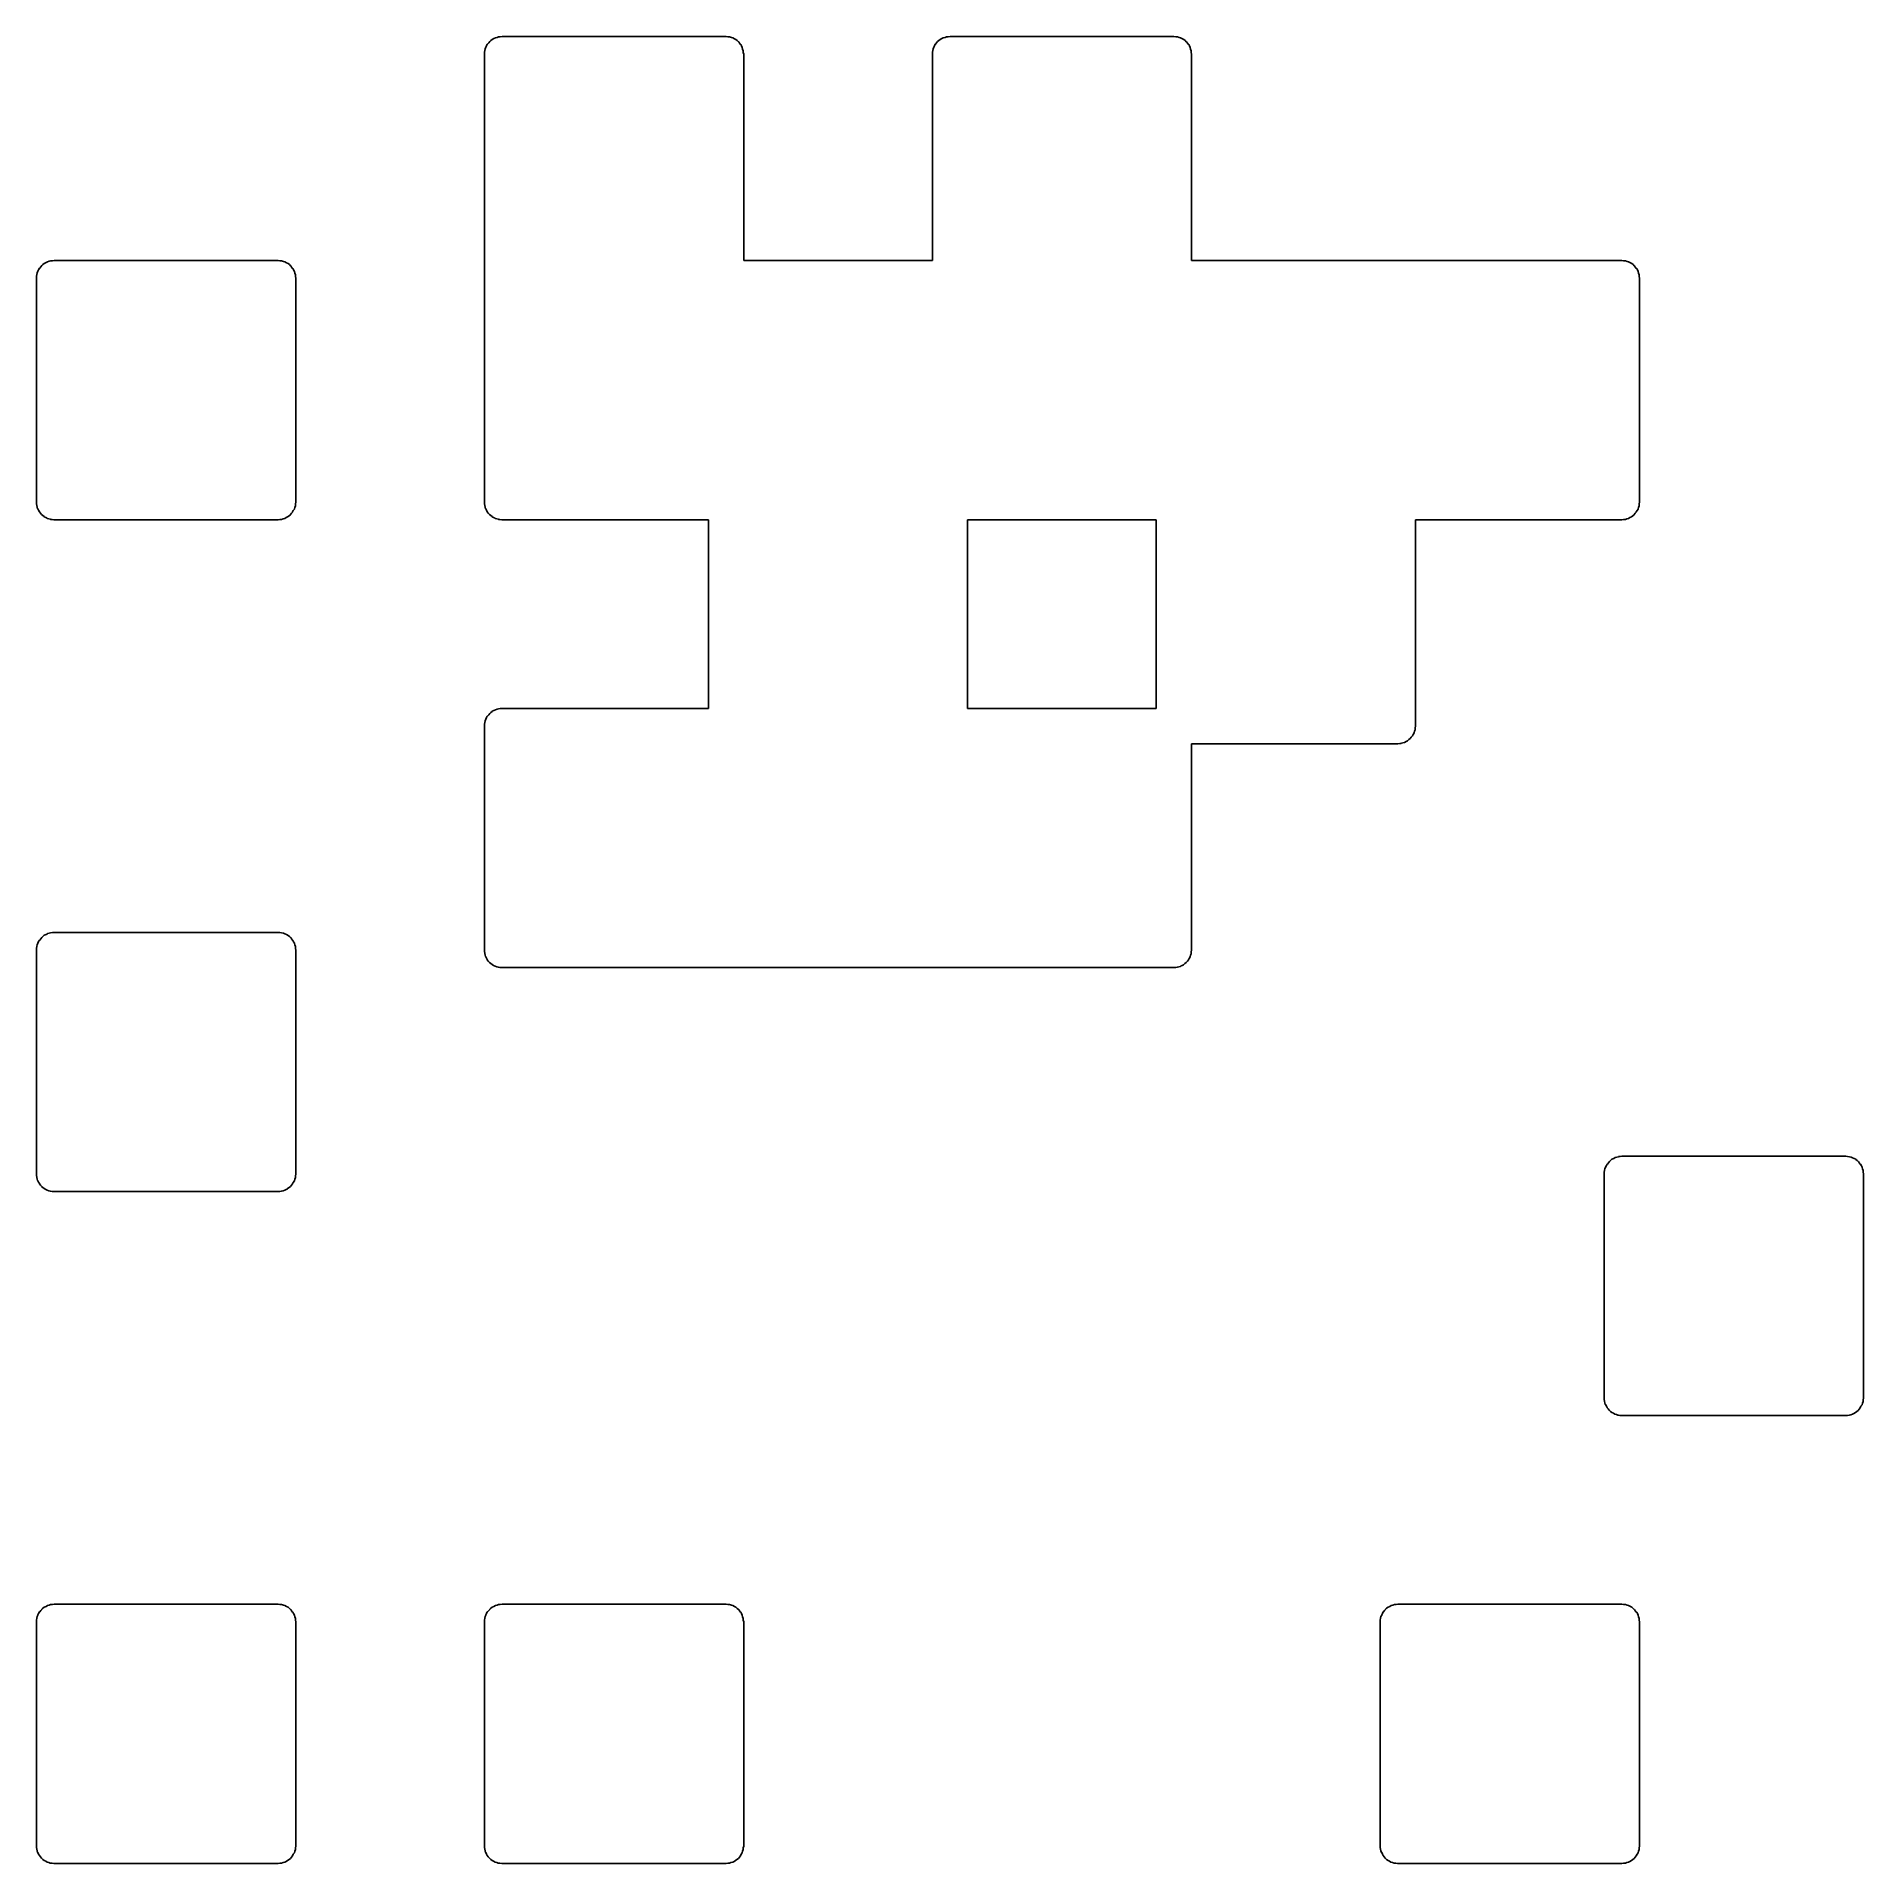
# Model space of a CAD drawing. Extents: x 155.58 to 160.76, y -67.54 to -62.36.
import ezdxf

# ---------------------------------------------------------------- set-up
doc = ezdxf.new("R2010")
doc.units = 0
doc.layers.add('BLACK', color=7, linetype='CONTINUOUS')

msp = doc.modelspace()

# ---------------------------------------------------------------- linework, layer by layer
at = {"layer": 'BLACK', "linetype": 'CONTINUOUS'}
for p, q in [((156.864, -62.3692), (156.868, -62.3662)), ((156.868, -62.366), (156.873, -62.3638)), ((156.868, -62.3661), (156.868, -62.366)), ((156.868, -62.3662), (156.868, -62.3661)), ((156.873, -62.3638), (156.877, -62.3616)), ((156.877, -62.3614), (156.882, -62.3601)), ((156.877, -62.3615), (156.877, -62.3614)), ((156.877, -62.3616), (156.877, -62.3615)), ((156.882, -62.3601), (156.886, -62.3588)), ((156.886, -62.3587), (156.891, -62.3583)), ((156.886, -62.3588), (156.886, -62.3587)), ((156.886, -62.3587), (156.886, -62.3587)), ((156.891, -62.3583), (156.896, -62.3578)), ((156.896, -62.3578), (157.531, -62.3578)), ((157.531, -62.3578), (157.531, -62.3578)), ((157.531, -62.3578), (157.531, -62.3578)), ((157.531, -62.3578), (157.531, -62.3578)), ((157.531, -62.3578), (157.531, -62.3578)), ((157.531, -62.3578), (157.536, -62.3583)), ((157.536, -62.3583), (157.541, -62.3588)), ((157.541, -62.3588), (157.541, -62.3589)), ((157.541, -62.3589), (157.541, -62.3589)), ((157.541, -62.3589), (157.546, -62.3603)), ((157.546, -62.3603), (157.55, -62.3617)), ((157.55, -62.3617), (157.55, -62.3618)), ((157.55, -62.3618), (157.55, -62.3618)), ((157.55, -62.3618), (157.555, -62.3641)), ((157.555, -62.3641), (157.559, -62.3663)), ((157.559, -62.3663), (157.559, -62.3665)), ((157.559, -62.3665), (157.559, -62.3665)), ((157.559, -62.3665), (157.563, -62.3695)), ((158.134, -62.3692), (158.138, -62.3662)), ((158.138, -62.366), (158.143, -62.3638)), ((158.138, -62.3661), (158.138, -62.366)), ((158.138, -62.3662), (158.138, -62.3661)), ((158.143, -62.3638), (158.147, -62.3616)), ((158.147, -62.3614), (158.152, -62.3601)), ((158.147, -62.3615), (158.147, -62.3614)), ((158.147, -62.3616), (158.147, -62.3615)), ((158.152, -62.3601), (158.156, -62.3588)), ((158.156, -62.3587), (158.161, -62.3583)), ((158.156, -62.3588), (158.156, -62.3587)), ((158.156, -62.3587), (158.156, -62.3587)), ((158.161, -62.3583), (158.166, -62.3578)), ((158.166, -62.3578), (158.801, -62.3578)), ((158.801, -62.3578), (158.801, -62.3578)), ((158.801, -62.3578), (158.801, -62.3578)), ((158.801, -62.3578), (158.801, -62.3578)), ((158.801, -62.3578), (158.801, -62.3578)), ((158.801, -62.3578), (158.806, -62.3583)), ((158.806, -62.3583), (158.811, -62.3588)), ((158.811, -62.3588), (158.811, -62.3589)), ((158.811, -62.3589), (158.811, -62.3589)), ((158.811, -62.3589), (158.816, -62.3603)), ((158.816, -62.3603), (158.82, -62.3617)), ((158.82, -62.3617), (158.82, -62.3618)), ((158.82, -62.3618), (158.82, -62.3618)), ((158.82, -62.3618), (158.825, -62.3641)), ((158.825, -62.3641), (158.829, -62.3663)), ((158.829, -62.3663), (158.829, -62.3665)), ((158.829, -62.3665), (158.829, -62.3665)), ((158.829, -62.3665), (158.833, -62.3695)), ((156.846, -62.4025), (156.847, -62.3977)), ((156.846, -62.4071), (156.846, -62.4025)), ((156.846, -62.4074), (156.846, -62.4071)), ((156.846, -62.4075), (156.846, -62.4074)), ((156.846, -62.4078), (156.846, -62.4075)), ((156.846, -62.4075), (156.846, -62.4075)), ((156.846, -63.6778), (156.846, -62.4078)), ((156.847, -62.3974), (156.848, -62.3929)), ((156.847, -62.3976), (156.847, -62.3974)), ((156.847, -62.3977), (156.847, -62.3976)), ((156.848, -62.3929), (156.85, -62.3884)), ((156.85, -62.3881), (156.852, -62.384)), ((156.85, -62.3883), (156.85, -62.3881)), ((156.85, -62.3884), (156.85, -62.3883)), ((156.852, -62.384), (156.854, -62.3798)), ((156.854, -62.3797), (156.855, -62.3796)), ((156.854, -62.3798), (156.854, -62.3797)), ((156.855, -62.3796), (156.858, -62.376)), ((156.858, -62.376), (156.861, -62.3723)), ((156.861, -62.3721), (156.864, -62.3692)), ((156.861, -62.3722), (156.861, -62.3721)), ((156.861, -62.3723), (156.861, -62.3722)), ((157.563, -62.3695), (157.566, -62.3726)), ((157.566, -62.3726), (157.566, -62.3727)), ((157.566, -62.3727), (157.567, -62.3728)), ((157.567, -62.3728), (157.569, -62.3764)), ((157.569, -62.3764), (157.572, -62.3801)), ((157.572, -62.3801), (157.573, -62.3803)), ((157.573, -62.3803), (157.573, -62.3804)), ((157.573, -62.3804), (157.575, -62.3845)), ((157.575, -62.3845), (157.577, -62.3887)), ((157.577, -62.3887), (157.577, -62.3889)), ((157.577, -62.3889), (157.577, -62.3891)), ((157.577, -62.3891), (157.578, -62.3935)), ((157.578, -62.3935), (157.58, -62.3981)), ((157.58, -62.3981), (157.58, -62.3983)), ((157.58, -62.3983), (157.58, -62.3984)), ((157.58, -62.3984), (157.58, -62.4031)), ((157.58, -62.4031), (157.581, -62.4078)), ((157.581, -62.4078), (157.581, -62.9928)), ((158.116, -62.4025), (158.117, -62.3977)), ((158.116, -62.4071), (158.116, -62.4025)), ((158.116, -62.4074), (158.116, -62.4071)), ((158.116, -62.4075), (158.116, -62.4074)), ((158.116, -62.4078), (158.116, -62.4075)), ((158.116, -62.4075), (158.116, -62.4075)), ((158.116, -62.9928), (158.116, -62.4078)), ((158.117, -62.3974), (158.118, -62.3929)), ((158.117, -62.3976), (158.117, -62.3974)), ((158.117, -62.3977), (158.117, -62.3976)), ((158.118, -62.3929), (158.12, -62.3884)), ((158.12, -62.3881), (158.122, -62.384)), ((158.12, -62.3883), (158.12, -62.3881)), ((158.12, -62.3884), (158.12, -62.3883)), ((158.122, -62.384), (158.124, -62.3798)), ((158.124, -62.3797), (158.125, -62.3796)), ((158.124, -62.3798), (158.124, -62.3797)), ((158.125, -62.3796), (158.128, -62.376)), ((158.128, -62.376), (158.131, -62.3723)), ((158.131, -62.3721), (158.134, -62.3692)), ((158.131, -62.3722), (158.131, -62.3721)), ((158.131, -62.3723), (158.131, -62.3722)), ((158.833, -62.3695), (158.836, -62.3726)), ((158.836, -62.3726), (158.836, -62.3727)), ((158.836, -62.3727), (158.837, -62.3728)), ((158.837, -62.3728), (158.839, -62.3764)), ((158.839, -62.3764), (158.842, -62.3801)), ((158.842, -62.3801), (158.843, -62.3803)), ((158.843, -62.3803), (158.843, -62.3804)), ((158.843, -62.3804), (158.845, -62.3845)), ((158.845, -62.3845), (158.847, -62.3887)), ((158.847, -62.3887), (158.847, -62.3889)), ((158.847, -62.3889), (158.847, -62.3891)), ((158.847, -62.3891), (158.848, -62.3935)), ((158.848, -62.3935), (158.85, -62.3981)), ((158.85, -62.3981), (158.85, -62.3983)), ((158.85, -62.3983), (158.85, -62.3984)), ((158.85, -62.3984), (158.85, -62.4031)), ((158.85, -62.4031), (158.851, -62.4078)), ((158.851, -62.4078), (158.851, -62.9928)), ((155.576, -63.0375), (155.577, -63.0327)), ((155.576, -63.0421), (155.576, -63.0375)), ((155.577, -63.0324), (155.578, -63.0279)), ((155.577, -63.0326), (155.577, -63.0324)), ((155.577, -63.0327), (155.577, -63.0326)), ((155.578, -63.0279), (155.58, -63.0234)), ((155.58, -63.0231), (155.582, -63.019)), ((155.58, -63.0233), (155.58, -63.0231)), ((155.58, -63.0234), (155.58, -63.0233)), ((155.582, -63.019), (155.584, -63.0148)), ((155.584, -63.0147), (155.585, -63.0146)), ((155.584, -63.0148), (155.584, -63.0147)), ((155.585, -63.0146), (155.588, -63.011)), ((155.588, -63.011), (155.591, -63.0073)), ((155.591, -63.0071), (155.594, -63.0042)), ((155.591, -63.0072), (155.591, -63.0071)), ((155.591, -63.0073), (155.591, -63.0072)), ((155.594, -63.0042), (155.598, -63.0012)), ((155.598, -63.001), (155.603, -62.9988)), ((155.598, -63.0011), (155.598, -63.001)), ((155.598, -63.0012), (155.598, -63.0011)), ((155.603, -62.9988), (155.607, -62.9966)), ((155.607, -62.9964), (155.612, -62.9951)), ((155.607, -62.9965), (155.607, -62.9964)), ((155.607, -62.9966), (155.607, -62.9965)), ((155.612, -62.9951), (155.616, -62.9938)), ((155.616, -62.9937), (155.621, -62.9933)), ((155.616, -62.9938), (155.616, -62.9937)), ((155.616, -62.9937), (155.616, -62.9937)), ((155.621, -62.9933), (155.626, -62.9928)), ((155.626, -62.9928), (156.261, -62.9928)), ((156.261, -62.9928), (156.261, -62.9928)), ((156.261, -62.9928), (156.261, -62.9928)), ((156.261, -62.9928), (156.261, -62.9928)), ((156.261, -62.9928), (156.266, -62.9933)), ((156.261, -62.9928), (156.261, -62.9928)), ((156.266, -62.9933), (156.271, -62.9938)), ((156.271, -62.9938), (156.271, -62.9939)), ((156.271, -62.9939), (156.271, -62.9939)), ((156.271, -62.9939), (156.276, -62.9953)), ((156.276, -62.9953), (156.28, -62.9967)), ((156.28, -62.9967), (156.28, -62.9968)), ((156.28, -62.9968), (156.28, -62.9968)), ((156.28, -62.9968), (156.285, -62.9991)), ((156.285, -62.9991), (156.289, -63.0013)), ((156.289, -63.0013), (156.289, -63.0015)), ((156.289, -63.0015), (156.289, -63.0015)), ((156.289, -63.0015), (156.293, -63.0045)), ((156.293, -63.0045), (156.296, -63.0076)), ((156.296, -63.0076), (156.296, -63.0077)), ((156.296, -63.0077), (156.297, -63.0078)), ((156.297, -63.0078), (156.299, -63.0114)), ((156.299, -63.0114), (156.302, -63.0151)), ((156.302, -63.0151), (156.303, -63.0153)), ((156.303, -63.0153), (156.303, -63.0154)), ((156.303, -63.0154), (156.305, -63.0195)), ((156.305, -63.0195), (156.307, -63.0237)), ((156.307, -63.0237), (156.307, -63.0239)), ((156.307, -63.0239), (156.307, -63.0241)), ((156.307, -63.0241), (156.308, -63.0285)), ((156.308, -63.0285), (156.31, -63.0331)), ((156.31, -63.0331), (156.31, -63.0333)), ((156.31, -63.0333), (156.31, -63.0334)), ((156.31, -63.0334), (156.31, -63.0381)), ((156.31, -63.0381), (156.311, -63.0428)), ((157.581, -62.9928), (158.116, -62.9928)), ((158.851, -62.9928), (160.071, -62.9928)), ((160.071, -62.9928), (160.071, -62.9928)), ((160.071, -62.9928), (160.071, -62.9928)), ((160.071, -62.9928), (160.071, -62.9928)), ((160.071, -62.9928), (160.076, -62.9933)), ((160.071, -62.9928), (160.071, -62.9928)), ((160.076, -62.9933), (160.081, -62.9938)), ((160.081, -62.9938), (160.081, -62.9939)), ((160.081, -62.9939), (160.081, -62.9939)), ((160.081, -62.9939), (160.086, -62.9953)), ((160.086, -62.9953), (160.09, -62.9967)), ((160.09, -62.9967), (160.09, -62.9968)), ((160.09, -62.9968), (160.09, -62.9968)), ((160.09, -62.9968), (160.095, -62.9991)), ((160.095, -62.9991), (160.099, -63.0013)), ((160.099, -63.0013), (160.099, -63.0015)), ((160.099, -63.0015), (160.099, -63.0015)), ((160.099, -63.0015), (160.103, -63.0045)), ((160.103, -63.0045), (160.106, -63.0076)), ((160.106, -63.0076), (160.106, -63.0077)), ((160.106, -63.0077), (160.107, -63.0078)), ((160.107, -63.0078), (160.109, -63.0114)), ((160.109, -63.0114), (160.112, -63.0151)), ((160.112, -63.0151), (160.113, -63.0153)), ((160.113, -63.0153), (160.113, -63.0154)), ((160.113, -63.0154), (160.115, -63.0195)), ((160.115, -63.0195), (160.117, -63.0237)), ((160.117, -63.0237), (160.117, -63.0239)), ((160.117, -63.0239), (160.117, -63.0241)), ((160.117, -63.0241), (160.118, -63.0285)), ((160.118, -63.0285), (160.12, -63.0331)), ((160.12, -63.0331), (160.12, -63.0333)), ((160.12, -63.0333), (160.12, -63.0334)), ((160.12, -63.0334), (160.12, -63.0381)), ((160.12, -63.0381), (160.121, -63.0428)), ((155.576, -63.0424), (155.576, -63.0421)), ((155.576, -63.0425), (155.576, -63.0424)), ((155.576, -63.0428), (155.576, -63.0425)), ((155.576, -63.0425), (155.576, -63.0425)), ((155.576, -63.6778), (155.576, -63.0428)), ((156.311, -63.0428), (156.311, -63.6778)), ((160.121, -63.0428), (160.121, -63.6778)), ((155.576, -63.6825), (155.576, -63.6778)), ((155.577, -63.6872), (155.576, -63.6825)), ((155.577, -63.6873), (155.577, -63.6872)), ((155.577, -63.6875), (155.577, -63.6873)), ((155.578, -63.6921), (155.577, -63.6875)), ((155.579, -63.6965), (155.578, -63.6921)), ((155.58, -63.6967), (155.579, -63.6965)), ((155.58, -63.6969), (155.58, -63.6967)), ((155.582, -63.7011), (155.58, -63.6969)), ((155.584, -63.7052), (155.582, -63.7011)), ((155.584, -63.7053), (155.584, -63.7052)), ((155.584, -63.7055), (155.584, -63.7053)), ((155.587, -63.7092), (155.584, -63.7055)), ((155.59, -63.7128), (155.587, -63.7092)), ((155.59, -63.7129), (155.59, -63.7128)), ((155.59, -63.713), (155.59, -63.7129)), ((155.594, -63.7161), (155.59, -63.713)), ((156.296, -63.7135), (156.292, -63.7164)), ((156.299, -63.7096), (156.296, -63.7133)), ((156.296, -63.7133), (156.296, -63.7134)), ((156.296, -63.7134), (156.296, -63.7135)), ((156.302, -63.706), (156.299, -63.7096)), ((156.304, -63.7016), (156.302, -63.7058)), ((156.302, -63.7058), (156.302, -63.7059)), ((156.302, -63.7059), (156.302, -63.706)), ((156.307, -63.6975), (156.304, -63.7016)), ((156.308, -63.6927), (156.307, -63.6972)), ((156.307, -63.6972), (156.307, -63.6973)), ((156.307, -63.6973), (156.307, -63.6975)), ((156.31, -63.6882), (156.308, -63.6927)), ((156.311, -63.6785), (156.31, -63.6831)), ((156.31, -63.6831), (156.31, -63.6879)), ((156.31, -63.6879), (156.31, -63.688)), ((156.31, -63.688), (156.31, -63.6882)), ((156.311, -63.6778), (156.311, -63.6781)), ((156.311, -63.6781), (156.311, -63.6781)), ((156.311, -63.6781), (156.311, -63.6782)), ((156.311, -63.6782), (156.311, -63.6785)), ((156.846, -63.6825), (156.846, -63.6778)), ((156.847, -63.6872), (156.846, -63.6825)), ((156.847, -63.6873), (156.847, -63.6872)), ((156.847, -63.6875), (156.847, -63.6873)), ((156.848, -63.6921), (156.847, -63.6875)), ((156.849, -63.6965), (156.848, -63.6921)), ((156.85, -63.6967), (156.849, -63.6965)), ((156.85, -63.6969), (156.85, -63.6967)), ((156.852, -63.7011), (156.85, -63.6969)), ((156.854, -63.7052), (156.852, -63.7011)), ((156.854, -63.7053), (156.854, -63.7052)), ((156.854, -63.7055), (156.854, -63.7053)), ((156.857, -63.7092), (156.854, -63.7055)), ((156.86, -63.7128), (156.857, -63.7092)), ((156.86, -63.7129), (156.86, -63.7128)), ((156.86, -63.713), (156.86, -63.7129)), ((156.864, -63.7161), (156.86, -63.713)), ((160.106, -63.7135), (160.102, -63.7164)), ((160.109, -63.7096), (160.106, -63.7133)), ((160.106, -63.7133), (160.106, -63.7134)), ((160.106, -63.7134), (160.106, -63.7135)), ((160.112, -63.706), (160.109, -63.7096)), ((160.114, -63.7016), (160.112, -63.7058)), ((160.112, -63.7058), (160.112, -63.7059)), ((160.112, -63.7059), (160.112, -63.706)), ((160.117, -63.6975), (160.114, -63.7016)), ((160.118, -63.6927), (160.117, -63.6972)), ((160.117, -63.6972), (160.117, -63.6973)), ((160.117, -63.6973), (160.117, -63.6975)), ((160.12, -63.6882), (160.118, -63.6927)), ((160.121, -63.6785), (160.12, -63.6831)), ((160.12, -63.6831), (160.12, -63.6879)), ((160.12, -63.6879), (160.12, -63.688)), ((160.12, -63.688), (160.12, -63.6882)), ((160.121, -63.6778), (160.121, -63.6781)), ((160.121, -63.6781), (160.121, -63.6781)), ((160.121, -63.6781), (160.121, -63.6782)), ((160.121, -63.6782), (160.121, -63.6785)), ((155.598, -63.7191), (155.594, -63.7161)), ((155.598, -63.7193), (155.598, -63.7191)), ((155.598, -63.7191), (155.598, -63.7191)), ((155.602, -63.7215), (155.598, -63.7193)), ((155.606, -63.7238), (155.602, -63.7215)), ((155.606, -63.7239), (155.606, -63.7238)), ((155.606, -63.7238), (155.606, -63.7238)), ((155.611, -63.7253), (155.606, -63.7239)), ((155.615, -63.7267), (155.611, -63.7253)), ((155.616, -63.7267), (155.615, -63.7267)), ((155.616, -63.7268), (155.616, -63.7267)), ((155.62, -63.7273), (155.616, -63.7268)), ((155.625, -63.7278), (155.62, -63.7273)), ((155.626, -63.7278), (155.625, -63.7278)), ((155.625, -63.7278), (155.625, -63.7278)), ((155.625, -63.7278), (155.625, -63.7278)), ((155.625, -63.7278), (155.625, -63.7278)), ((156.261, -63.7278), (155.626, -63.7278)), ((156.266, -63.7273), (156.261, -63.7278)), ((156.27, -63.7269), (156.266, -63.7273)), ((156.271, -63.7268), (156.27, -63.7269)), ((156.27, -63.7269), (156.27, -63.7269)), ((156.275, -63.7255), (156.271, -63.7268)), ((156.28, -63.7242), (156.275, -63.7255)), ((156.284, -63.7218), (156.28, -63.724)), ((156.28, -63.724), (156.28, -63.7241)), ((156.28, -63.7241), (156.28, -63.7242)), ((156.288, -63.7196), (156.284, -63.7218)), ((156.292, -63.7164), (156.288, -63.7194)), ((156.288, -63.7194), (156.288, -63.7195)), ((156.288, -63.7195), (156.288, -63.7196)), ((156.868, -63.7191), (156.864, -63.7161)), ((156.868, -63.7193), (156.868, -63.7191)), ((156.868, -63.7191), (156.868, -63.7191)), ((156.872, -63.7215), (156.868, -63.7193)), ((156.876, -63.7238), (156.872, -63.7215)), ((156.876, -63.7239), (156.876, -63.7238)), ((156.876, -63.7238), (156.876, -63.7238)), ((156.881, -63.7253), (156.876, -63.7239)), ((156.885, -63.7267), (156.881, -63.7253)), ((156.886, -63.7267), (156.885, -63.7267)), ((156.886, -63.7268), (156.886, -63.7267)), ((156.89, -63.7273), (156.886, -63.7268)), ((156.895, -63.7278), (156.89, -63.7273)), ((156.896, -63.7278), (156.895, -63.7278)), ((156.895, -63.7278), (156.895, -63.7278)), ((156.895, -63.7278), (156.895, -63.7278)), ((156.895, -63.7278), (156.895, -63.7278)), ((157.481, -63.7278), (156.896, -63.7278)), ((157.481, -64.2628), (157.481, -63.7278)), ((158.216, -63.7278), (158.216, -64.2628)), ((158.751, -63.7278), (158.216, -63.7278)), ((158.751, -64.2628), (158.751, -63.7278)), ((160.071, -63.7278), (159.486, -63.7278)), ((159.486, -63.7278), (159.486, -64.3128)), ((160.076, -63.7273), (160.071, -63.7278)), ((160.08, -63.7269), (160.076, -63.7273)), ((160.081, -63.7268), (160.08, -63.7269)), ((160.08, -63.7269), (160.08, -63.7269)), ((160.085, -63.7255), (160.081, -63.7268)), ((160.09, -63.7242), (160.085, -63.7255)), ((160.094, -63.7218), (160.09, -63.724)), ((160.09, -63.724), (160.09, -63.7241)), ((160.09, -63.7241), (160.09, -63.7242)), ((160.098, -63.7196), (160.094, -63.7218)), ((160.102, -63.7164), (160.098, -63.7194)), ((160.098, -63.7194), (160.098, -63.7195)), ((160.098, -63.7195), (160.098, -63.7196)), ((156.855, -64.2846), (156.858, -64.281)), ((156.858, -64.281), (156.861, -64.2773)), ((156.861, -64.2771), (156.864, -64.2742)), ((156.861, -64.2772), (156.861, -64.2771)), ((156.861, -64.2773), (156.861, -64.2772)), ((156.864, -64.2742), (156.868, -64.2712)), ((156.868, -64.271), (156.873, -64.2688)), ((156.868, -64.2711), (156.868, -64.271)), ((156.868, -64.2712), (156.868, -64.2711)), ((156.873, -64.2688), (156.877, -64.2666)), ((156.877, -64.2664), (156.882, -64.2651)), ((156.877, -64.2665), (156.877, -64.2664)), ((156.877, -64.2666), (156.877, -64.2665)), ((156.882, -64.2651), (156.886, -64.2638)), ((156.886, -64.2637), (156.891, -64.2633)), ((156.886, -64.2638), (156.886, -64.2637)), ((156.886, -64.2637), (156.886, -64.2637)), ((156.891, -64.2633), (156.896, -64.2628)), ((156.896, -64.2628), (157.481, -64.2628)), ((158.216, -64.2628), (158.751, -64.2628)), ((156.846, -64.3075), (156.847, -64.3027)), ((156.846, -64.3121), (156.846, -64.3075)), ((156.846, -64.3124), (156.846, -64.3121)), ((156.846, -64.3125), (156.846, -64.3124)), ((156.846, -64.3128), (156.846, -64.3125)), ((156.846, -64.3125), (156.846, -64.3125)), ((156.846, -64.9478), (156.846, -64.3128)), ((156.847, -64.3024), (156.848, -64.2979)), ((156.847, -64.3026), (156.847, -64.3024)), ((156.847, -64.3027), (156.847, -64.3026)), ((156.848, -64.2979), (156.85, -64.2934)), ((156.85, -64.2931), (156.852, -64.289)), ((156.85, -64.2933), (156.85, -64.2931)), ((156.85, -64.2934), (156.85, -64.2933)), ((156.852, -64.289), (156.854, -64.2848)), ((156.854, -64.2847), (156.855, -64.2846)), ((156.854, -64.2848), (156.854, -64.2847)), ((159.482, -64.3325), (159.479, -64.3366)), ((159.483, -64.3277), (159.482, -64.3322)), ((159.482, -64.3322), (159.482, -64.3323)), ((159.482, -64.3323), (159.482, -64.3325)), ((159.485, -64.3232), (159.483, -64.3277)), ((159.486, -64.3135), (159.485, -64.3181)), ((159.485, -64.3181), (159.485, -64.3229)), ((159.485, -64.3229), (159.485, -64.323)), ((159.485, -64.323), (159.485, -64.3232)), ((159.486, -64.3128), (159.486, -64.3131)), ((159.486, -64.3131), (159.486, -64.3131)), ((159.486, -64.3131), (159.486, -64.3132)), ((159.486, -64.3132), (159.486, -64.3135)), ((159.436, -64.3628), (158.851, -64.3628)), ((158.851, -64.3628), (158.851, -64.9478)), ((159.441, -64.3623), (159.436, -64.3628)), ((159.445, -64.3619), (159.441, -64.3623)), ((159.446, -64.3618), (159.445, -64.3619)), ((159.445, -64.3619), (159.445, -64.3619)), ((159.45, -64.3605), (159.446, -64.3618)), ((159.455, -64.3592), (159.45, -64.3605)), ((159.459, -64.3568), (159.455, -64.359)), ((159.455, -64.359), (159.455, -64.3591)), ((159.455, -64.3591), (159.455, -64.3592)), ((159.463, -64.3546), (159.459, -64.3568)), ((159.467, -64.3514), (159.463, -64.3544)), ((159.463, -64.3544), (159.463, -64.3545)), ((159.463, -64.3545), (159.463, -64.3546)), ((159.471, -64.3485), (159.467, -64.3514)), ((159.474, -64.3446), (159.471, -64.3483)), ((159.471, -64.3483), (159.471, -64.3484)), ((159.471, -64.3484), (159.471, -64.3485)), ((159.477, -64.341), (159.474, -64.3446)), ((159.479, -64.3366), (159.477, -64.3408)), ((159.477, -64.3408), (159.477, -64.3409)), ((159.477, -64.3409), (159.477, -64.341)), ((155.598, -64.906), (155.603, -64.9038)), ((155.603, -64.9038), (155.607, -64.9016)), ((155.607, -64.9014), (155.612, -64.9001)), ((155.607, -64.9015), (155.607, -64.9014)), ((155.607, -64.9016), (155.607, -64.9015)), ((155.612, -64.9001), (155.616, -64.8988)), ((155.616, -64.8987), (155.621, -64.8983)), ((155.616, -64.8988), (155.616, -64.8987)), ((155.616, -64.8987), (155.616, -64.8987)), ((155.621, -64.8983), (155.626, -64.8978)), ((155.626, -64.8978), (156.261, -64.8978)), ((156.261, -64.8978), (156.261, -64.8978)), ((156.261, -64.8978), (156.261, -64.8978)), ((156.261, -64.8978), (156.261, -64.8978)), ((156.261, -64.8978), (156.266, -64.8983)), ((156.261, -64.8978), (156.261, -64.8978)), ((156.266, -64.8983), (156.271, -64.8988)), ((156.271, -64.8988), (156.271, -64.8989)), ((156.271, -64.8989), (156.271, -64.8989)), ((156.271, -64.8989), (156.276, -64.9003)), ((156.276, -64.9003), (156.28, -64.9017)), ((156.28, -64.9017), (156.28, -64.9018)), ((156.28, -64.9018), (156.28, -64.9018)), ((156.28, -64.9018), (156.285, -64.9041)), ((156.285, -64.9041), (156.289, -64.9063)), ((155.576, -64.9425), (155.577, -64.9377)), ((155.576, -64.9471), (155.576, -64.9425)), ((155.576, -64.9474), (155.576, -64.9471)), ((155.576, -64.9475), (155.576, -64.9474)), ((155.576, -64.9478), (155.576, -64.9475)), ((155.576, -64.9475), (155.576, -64.9475)), ((155.576, -65.5828), (155.576, -64.9478)), ((155.577, -64.9374), (155.578, -64.9329)), ((155.577, -64.9376), (155.577, -64.9374)), ((155.577, -64.9377), (155.577, -64.9376)), ((155.578, -64.9329), (155.58, -64.9284)), ((155.58, -64.9281), (155.582, -64.924)), ((155.58, -64.9283), (155.58, -64.9281)), ((155.58, -64.9284), (155.58, -64.9283)), ((155.582, -64.924), (155.584, -64.9198)), ((155.584, -64.9197), (155.585, -64.9196)), ((155.584, -64.9198), (155.584, -64.9197)), ((155.585, -64.9196), (155.588, -64.916)), ((155.588, -64.916), (155.591, -64.9123)), ((155.591, -64.9121), (155.594, -64.9092)), ((155.591, -64.9122), (155.591, -64.9121)), ((155.591, -64.9123), (155.591, -64.9122)), ((155.594, -64.9092), (155.598, -64.9062)), ((155.598, -64.9061), (155.598, -64.906)), ((155.598, -64.9062), (155.598, -64.9061)), ((156.289, -64.9063), (156.289, -64.9065)), ((156.289, -64.9065), (156.289, -64.9065)), ((156.289, -64.9065), (156.293, -64.9095)), ((156.293, -64.9095), (156.296, -64.9126)), ((156.296, -64.9126), (156.296, -64.9127)), ((156.296, -64.9127), (156.297, -64.9128)), ((156.297, -64.9128), (156.299, -64.9164)), ((156.299, -64.9164), (156.302, -64.9201)), ((156.302, -64.9201), (156.303, -64.9203)), ((156.303, -64.9203), (156.303, -64.9204)), ((156.303, -64.9204), (156.305, -64.9245)), ((156.305, -64.9245), (156.307, -64.9287)), ((156.307, -64.9287), (156.307, -64.9289)), ((156.307, -64.9289), (156.307, -64.9291)), ((156.307, -64.9291), (156.308, -64.9335)), ((156.308, -64.9335), (156.31, -64.9381)), ((156.31, -64.9381), (156.31, -64.9383)), ((156.31, -64.9383), (156.31, -64.9384)), ((156.31, -64.9384), (156.31, -64.9431)), ((156.31, -64.9431), (156.311, -64.9478)), ((156.311, -64.9478), (156.311, -65.5828)), ((156.846, -64.9525), (156.846, -64.9478)), ((156.847, -64.9572), (156.846, -64.9525)), ((156.847, -64.9573), (156.847, -64.9572)), ((158.851, -64.9485), (158.85, -64.9531)), ((158.85, -64.9531), (158.85, -64.9579)), ((158.851, -64.9478), (158.851, -64.9481)), ((158.851, -64.9481), (158.851, -64.9481)), ((158.851, -64.9481), (158.851, -64.9482)), ((158.851, -64.9482), (158.851, -64.9485)), ((156.847, -64.9575), (156.847, -64.9573)), ((156.848, -64.9621), (156.847, -64.9575)), ((156.849, -64.9665), (156.848, -64.9621)), ((156.85, -64.9667), (156.849, -64.9665)), ((156.85, -64.9669), (156.85, -64.9667)), ((156.852, -64.9711), (156.85, -64.9669)), ((156.854, -64.9752), (156.852, -64.9711)), ((156.854, -64.9753), (156.854, -64.9752)), ((156.854, -64.9755), (156.854, -64.9753)), ((156.857, -64.9792), (156.854, -64.9755)), ((156.86, -64.9828), (156.857, -64.9792)), ((156.86, -64.9829), (156.86, -64.9828)), ((156.86, -64.983), (156.86, -64.9829)), ((156.864, -64.9861), (156.86, -64.983)), ((156.868, -64.9891), (156.864, -64.9861)), ((156.868, -64.9893), (156.868, -64.9891)), ((156.868, -64.9891), (156.868, -64.9891)), ((156.872, -64.9915), (156.868, -64.9893)), ((156.876, -64.9938), (156.872, -64.9915)), ((156.876, -64.9939), (156.876, -64.9938)), ((156.876, -64.9938), (156.876, -64.9938)), ((156.881, -64.9953), (156.876, -64.9939)), ((156.885, -64.9967), (156.881, -64.9953)), ((156.886, -64.9967), (156.885, -64.9967)), ((156.886, -64.9968), (156.886, -64.9967)), ((156.89, -64.9973), (156.886, -64.9968)), ((156.895, -64.9978), (156.89, -64.9973)), ((156.896, -64.9978), (156.895, -64.9978)), ((156.895, -64.9978), (156.895, -64.9978)), ((156.895, -64.9978), (156.895, -64.9978)), ((156.895, -64.9978), (156.895, -64.9978)), ((158.801, -64.9978), (156.896, -64.9978)), ((158.806, -64.9973), (158.801, -64.9978)), ((158.81, -64.9969), (158.806, -64.9973)), ((158.811, -64.9968), (158.81, -64.9969)), ((158.81, -64.9969), (158.81, -64.9969)), ((158.815, -64.9955), (158.811, -64.9968)), ((158.82, -64.9942), (158.815, -64.9955)), ((158.824, -64.9918), (158.82, -64.994)), ((158.82, -64.994), (158.82, -64.9941)), ((158.82, -64.9941), (158.82, -64.9942)), ((158.828, -64.9896), (158.824, -64.9918)), ((158.832, -64.9864), (158.828, -64.9894)), ((158.828, -64.9894), (158.828, -64.9895)), ((158.828, -64.9895), (158.828, -64.9896)), ((158.836, -64.9835), (158.832, -64.9864)), ((158.839, -64.9796), (158.836, -64.9833)), ((158.836, -64.9833), (158.836, -64.9834)), ((158.836, -64.9834), (158.836, -64.9835)), ((158.842, -64.976), (158.839, -64.9796)), ((158.844, -64.9716), (158.842, -64.9758)), ((158.842, -64.9758), (158.842, -64.9759)), ((158.842, -64.9759), (158.842, -64.976)), ((158.847, -64.9675), (158.844, -64.9716)), ((158.848, -64.9627), (158.847, -64.9672)), ((158.847, -64.9672), (158.847, -64.9673)), ((158.847, -64.9673), (158.847, -64.9675)), ((158.85, -64.9582), (158.848, -64.9627)), ((158.85, -64.9579), (158.85, -64.958)), ((158.85, -64.958), (158.85, -64.9582)), ((160.021, -65.5775), (160.022, -65.5727)), ((160.021, -65.5821), (160.021, -65.5775)), ((160.022, -65.5724), (160.023, -65.5679)), ((160.022, -65.5726), (160.022, -65.5724)), ((160.022, -65.5727), (160.022, -65.5726)), ((160.023, -65.5679), (160.025, -65.5634)), ((160.025, -65.5631), (160.027, -65.559)), ((160.025, -65.5633), (160.025, -65.5631)), ((160.025, -65.5634), (160.025, -65.5633)), ((160.027, -65.559), (160.029, -65.5548)), ((160.029, -65.5547), (160.03, -65.5546)), ((160.029, -65.5548), (160.029, -65.5547)), ((160.03, -65.5546), (160.033, -65.551)), ((160.033, -65.551), (160.036, -65.5473)), ((160.036, -65.5471), (160.039, -65.5442)), ((160.036, -65.5472), (160.036, -65.5471)), ((160.036, -65.5473), (160.036, -65.5472)), ((160.039, -65.5442), (160.043, -65.5412)), ((160.043, -65.541), (160.048, -65.5388)), ((160.043, -65.5411), (160.043, -65.541)), ((160.043, -65.5412), (160.043, -65.5411)), ((160.048, -65.5388), (160.052, -65.5366)), ((160.052, -65.5364), (160.057, -65.5351)), ((160.052, -65.5365), (160.052, -65.5364)), ((160.052, -65.5366), (160.052, -65.5365)), ((160.057, -65.5351), (160.061, -65.5338)), ((160.061, -65.5337), (160.066, -65.5333)), ((160.061, -65.5338), (160.061, -65.5337)), ((160.061, -65.5337), (160.061, -65.5337)), ((160.066, -65.5333), (160.071, -65.5328)), ((160.071, -65.5328), (160.706, -65.5328)), ((160.706, -65.5328), (160.706, -65.5328)), ((160.706, -65.5328), (160.706, -65.5328)), ((160.706, -65.5328), (160.706, -65.5328)), ((160.706, -65.5328), (160.711, -65.5333)), ((160.706, -65.5328), (160.706, -65.5328)), ((160.711, -65.5333), (160.716, -65.5338)), ((160.716, -65.5338), (160.716, -65.5339)), ((160.716, -65.5339), (160.716, -65.5339)), ((160.716, -65.5339), (160.721, -65.5353)), ((160.721, -65.5353), (160.725, -65.5367)), ((160.725, -65.5367), (160.725, -65.5368)), ((160.725, -65.5368), (160.725, -65.5368)), ((160.725, -65.5368), (160.73, -65.5391)), ((160.73, -65.5391), (160.734, -65.5413)), ((160.734, -65.5413), (160.734, -65.5415)), ((160.734, -65.5415), (160.734, -65.5415)), ((160.734, -65.5415), (160.738, -65.5445)), ((160.738, -65.5445), (160.741, -65.5476)), ((160.741, -65.5476), (160.741, -65.5477)), ((160.741, -65.5477), (160.742, -65.5478)), ((160.742, -65.5478), (160.744, -65.5514)), ((160.744, -65.5514), (160.747, -65.5551)), ((160.747, -65.5551), (160.748, -65.5553)), ((160.748, -65.5553), (160.748, -65.5554)), ((160.748, -65.5554), (160.75, -65.5595)), ((160.75, -65.5595), (160.752, -65.5637)), ((160.752, -65.5637), (160.752, -65.5639)), ((160.752, -65.5639), (160.752, -65.5641)), ((160.752, -65.5641), (160.753, -65.5685)), ((160.753, -65.5685), (160.755, -65.5731)), ((160.755, -65.5731), (160.755, -65.5733)), ((160.755, -65.5733), (160.755, -65.5734)), ((160.755, -65.5734), (160.755, -65.5781)), ((160.755, -65.5781), (160.756, -65.5828)), ((155.576, -65.5875), (155.576, -65.5828)), ((155.577, -65.5922), (155.576, -65.5875)), ((155.577, -65.5923), (155.577, -65.5922)), ((155.577, -65.5925), (155.577, -65.5923)), ((155.578, -65.5971), (155.577, -65.5925)), ((155.579, -65.6015), (155.578, -65.5971)), ((155.58, -65.6017), (155.579, -65.6015)), ((155.58, -65.6019), (155.58, -65.6017)), ((155.582, -65.6061), (155.58, -65.6019)), ((155.584, -65.6102), (155.582, -65.6061)), ((155.584, -65.6103), (155.584, -65.6102)), ((155.584, -65.6105), (155.584, -65.6103)), ((155.587, -65.6142), (155.584, -65.6105)), ((155.59, -65.6178), (155.587, -65.6142)), ((155.59, -65.6179), (155.59, -65.6178)), ((155.59, -65.618), (155.59, -65.6179)), ((155.594, -65.6211), (155.59, -65.618)), ((155.598, -65.6241), (155.594, -65.6211)), ((155.598, -65.6243), (155.598, -65.6241)), ((155.598, -65.6241), (155.598, -65.6241)), ((155.602, -65.6265), (155.598, -65.6243)), ((155.606, -65.6288), (155.602, -65.6265)), ((155.606, -65.6289), (155.606, -65.6288)), ((155.606, -65.6288), (155.606, -65.6288)), ((155.611, -65.6303), (155.606, -65.6289)), ((155.615, -65.6317), (155.611, -65.6303)), ((156.275, -65.6305), (156.271, -65.6318)), ((156.28, -65.6292), (156.275, -65.6305)), ((156.284, -65.6268), (156.28, -65.629)), ((156.28, -65.629), (156.28, -65.6291)), ((156.28, -65.6291), (156.28, -65.6292)), ((156.288, -65.6246), (156.284, -65.6268)), ((156.292, -65.6214), (156.288, -65.6244)), ((156.288, -65.6244), (156.288, -65.6245)), ((156.288, -65.6245), (156.288, -65.6246)), ((156.296, -65.6185), (156.292, -65.6214)), ((156.299, -65.6146), (156.296, -65.6183)), ((156.296, -65.6183), (156.296, -65.6184)), ((156.296, -65.6184), (156.296, -65.6185)), ((156.302, -65.611), (156.299, -65.6146)), ((156.304, -65.6066), (156.302, -65.6108)), ((156.302, -65.6108), (156.302, -65.6109)), ((156.302, -65.6109), (156.302, -65.611)), ((156.307, -65.6025), (156.304, -65.6066)), ((156.308, -65.5977), (156.307, -65.6022)), ((156.307, -65.6022), (156.307, -65.6023)), ((156.307, -65.6023), (156.307, -65.6025)), ((156.31, -65.5932), (156.308, -65.5977)), ((156.311, -65.5835), (156.31, -65.5881)), ((156.31, -65.5881), (156.31, -65.5929)), ((156.31, -65.5929), (156.31, -65.593)), ((156.31, -65.593), (156.31, -65.5932)), ((156.311, -65.5828), (156.311, -65.5831)), ((156.311, -65.5831), (156.311, -65.5831)), ((156.311, -65.5831), (156.311, -65.5832)), ((156.311, -65.5832), (156.311, -65.5835)), ((160.021, -65.5824), (160.021, -65.5821)), ((160.021, -65.5825), (160.021, -65.5824)), ((160.021, -65.5828), (160.021, -65.5825)), ((160.021, -65.5825), (160.021, -65.5825)), ((160.021, -66.2178), (160.021, -65.5828)), ((160.756, -65.5828), (160.756, -66.2178)), ((155.616, -65.6317), (155.615, -65.6317)), ((155.616, -65.6318), (155.616, -65.6317)), ((155.62, -65.6323), (155.616, -65.6318)), ((155.625, -65.6328), (155.62, -65.6323)), ((155.626, -65.6328), (155.625, -65.6328)), ((155.625, -65.6328), (155.625, -65.6328)), ((155.625, -65.6328), (155.625, -65.6328)), ((155.625, -65.6328), (155.625, -65.6328)), ((156.261, -65.6328), (155.626, -65.6328)), ((156.266, -65.6323), (156.261, -65.6328)), ((156.27, -65.6319), (156.266, -65.6323)), ((156.271, -65.6318), (156.27, -65.6319)), ((156.27, -65.6319), (156.27, -65.6319)), ((160.021, -66.2225), (160.021, -66.2178)), ((160.022, -66.2272), (160.021, -66.2225)), ((160.022, -66.2273), (160.022, -66.2272)), ((160.022, -66.2275), (160.022, -66.2273)), ((160.023, -66.2321), (160.022, -66.2275)), ((160.024, -66.2365), (160.023, -66.2321)), ((160.025, -66.2367), (160.024, -66.2365)), ((160.025, -66.2369), (160.025, -66.2367)), ((160.027, -66.2411), (160.025, -66.2369)), ((160.029, -66.2452), (160.027, -66.2411)), ((160.029, -66.2453), (160.029, -66.2452)), ((160.029, -66.2455), (160.029, -66.2453)), ((160.032, -66.2492), (160.029, -66.2455)), ((160.035, -66.2528), (160.032, -66.2492)), ((160.744, -66.2496), (160.741, -66.2533)), ((160.747, -66.246), (160.744, -66.2496)), ((160.749, -66.2416), (160.747, -66.2458)), ((160.747, -66.2458), (160.747, -66.2459)), ((160.747, -66.2459), (160.747, -66.246)), ((160.752, -66.2375), (160.749, -66.2416)), ((160.753, -66.2327), (160.752, -66.2372)), ((160.752, -66.2372), (160.752, -66.2373)), ((160.752, -66.2373), (160.752, -66.2375)), ((160.755, -66.2282), (160.753, -66.2327)), ((160.756, -66.2185), (160.755, -66.2231)), ((160.755, -66.2231), (160.755, -66.2279)), ((160.755, -66.2279), (160.755, -66.228)), ((160.755, -66.228), (160.755, -66.2282)), ((160.756, -66.2178), (160.756, -66.2181)), ((160.756, -66.2181), (160.756, -66.2181)), ((160.756, -66.2181), (160.756, -66.2182)), ((160.756, -66.2182), (160.756, -66.2185)), ((160.035, -66.2529), (160.035, -66.2528)), ((160.035, -66.253), (160.035, -66.2529)), ((160.039, -66.2561), (160.035, -66.253)), ((160.043, -66.2591), (160.039, -66.2561)), ((160.043, -66.2593), (160.043, -66.2591)), ((160.043, -66.2591), (160.043, -66.2591)), ((160.047, -66.2615), (160.043, -66.2593)), ((160.051, -66.2638), (160.047, -66.2615)), ((160.051, -66.2639), (160.051, -66.2638)), ((160.051, -66.2638), (160.051, -66.2638)), ((160.056, -66.2653), (160.051, -66.2639)), ((160.06, -66.2667), (160.056, -66.2653)), ((160.061, -66.2667), (160.06, -66.2667)), ((160.061, -66.2668), (160.061, -66.2667)), ((160.065, -66.2673), (160.061, -66.2668)), ((160.07, -66.2678), (160.065, -66.2673)), ((160.071, -66.2678), (160.07, -66.2678)), ((160.07, -66.2678), (160.07, -66.2678)), ((160.07, -66.2678), (160.07, -66.2678)), ((160.07, -66.2678), (160.07, -66.2678)), ((160.706, -66.2678), (160.071, -66.2678)), ((160.711, -66.2673), (160.706, -66.2678)), ((160.715, -66.2669), (160.711, -66.2673)), ((160.716, -66.2668), (160.715, -66.2669)), ((160.715, -66.2669), (160.715, -66.2669)), ((160.72, -66.2655), (160.716, -66.2668)), ((160.725, -66.2642), (160.72, -66.2655)), ((160.729, -66.2618), (160.725, -66.264)), ((160.725, -66.264), (160.725, -66.2641)), ((160.725, -66.2641), (160.725, -66.2642)), ((160.733, -66.2596), (160.729, -66.2618)), ((160.737, -66.2564), (160.733, -66.2594)), ((160.733, -66.2594), (160.733, -66.2595)), ((160.733, -66.2595), (160.733, -66.2596)), ((160.741, -66.2535), (160.737, -66.2564)), ((160.741, -66.2533), (160.741, -66.2534)), ((160.741, -66.2534), (160.741, -66.2535)), ((155.585, -66.8246), (155.588, -66.821)), ((155.588, -66.821), (155.591, -66.8173)), ((155.591, -66.8171), (155.594, -66.8142)), ((155.591, -66.8172), (155.591, -66.8171)), ((155.591, -66.8173), (155.591, -66.8172)), ((155.594, -66.8142), (155.598, -66.8112)), ((155.598, -66.811), (155.603, -66.8088)), ((155.598, -66.8111), (155.598, -66.811)), ((155.598, -66.8112), (155.598, -66.8111)), ((155.603, -66.8088), (155.607, -66.8066)), ((155.607, -66.8064), (155.612, -66.8051)), ((155.607, -66.8065), (155.607, -66.8064)), ((155.607, -66.8066), (155.607, -66.8065)), ((155.612, -66.8051), (155.616, -66.8038)), ((155.616, -66.8037), (155.621, -66.8033)), ((155.616, -66.8038), (155.616, -66.8037)), ((155.616, -66.8037), (155.616, -66.8037)), ((155.621, -66.8033), (155.626, -66.8028)), ((155.626, -66.8028), (156.261, -66.8028)), ((156.261, -66.8028), (156.261, -66.8028)), ((156.261, -66.8028), (156.261, -66.8028)), ((156.261, -66.8028), (156.261, -66.8028)), ((156.261, -66.8028), (156.266, -66.8033)), ((156.261, -66.8028), (156.261, -66.8028)), ((156.266, -66.8033), (156.271, -66.8038)), ((156.271, -66.8038), (156.271, -66.8039)), ((156.271, -66.8039), (156.271, -66.8039)), ((156.271, -66.8039), (156.276, -66.8053)), ((156.276, -66.8053), (156.28, -66.8067)), ((156.28, -66.8067), (156.28, -66.8068)), ((156.28, -66.8068), (156.28, -66.8068)), ((156.28, -66.8068), (156.285, -66.8091)), ((156.285, -66.8091), (156.289, -66.8113)), ((156.289, -66.8113), (156.289, -66.8115)), ((156.289, -66.8115), (156.289, -66.8115)), ((156.289, -66.8115), (156.293, -66.8145)), ((156.293, -66.8145), (156.296, -66.8176)), ((156.296, -66.8176), (156.296, -66.8177)), ((156.296, -66.8177), (156.297, -66.8178)), ((156.297, -66.8178), (156.299, -66.8214)), ((156.299, -66.8214), (156.302, -66.8251)), ((156.855, -66.8246), (156.858, -66.821)), ((156.858, -66.821), (156.861, -66.8173)), ((156.861, -66.8171), (156.864, -66.8142)), ((156.861, -66.8172), (156.861, -66.8171)), ((156.861, -66.8173), (156.861, -66.8172)), ((156.864, -66.8142), (156.868, -66.8112)), ((156.868, -66.811), (156.873, -66.8088)), ((156.868, -66.8111), (156.868, -66.811)), ((156.868, -66.8112), (156.868, -66.8111)), ((156.873, -66.8088), (156.877, -66.8066)), ((156.877, -66.8064), (156.882, -66.8051)), ((156.877, -66.8065), (156.877, -66.8064)), ((156.877, -66.8066), (156.877, -66.8065)), ((156.882, -66.8051), (156.886, -66.8038)), ((156.886, -66.8037), (156.891, -66.8033)), ((156.886, -66.8038), (156.886, -66.8037)), ((156.886, -66.8037), (156.886, -66.8037)), ((156.891, -66.8033), (156.896, -66.8028)), ((156.896, -66.8028), (157.531, -66.8028)), ((157.531, -66.8028), (157.531, -66.8028)), ((157.531, -66.8028), (157.531, -66.8028)), ((157.531, -66.8028), (157.531, -66.8028)), ((157.531, -66.8028), (157.536, -66.8033)), ((157.531, -66.8028), (157.531, -66.8028)), ((157.536, -66.8033), (157.541, -66.8038)), ((157.541, -66.8038), (157.541, -66.8039)), ((157.541, -66.8039), (157.541, -66.8039)), ((157.541, -66.8039), (157.546, -66.8053)), ((157.546, -66.8053), (157.55, -66.8067)), ((157.55, -66.8067), (157.55, -66.8068)), ((157.55, -66.8068), (157.55, -66.8068)), ((157.55, -66.8068), (157.555, -66.8091)), ((157.555, -66.8091), (157.559, -66.8113)), ((157.559, -66.8113), (157.559, -66.8115)), ((157.559, -66.8115), (157.559, -66.8115)), ((157.559, -66.8115), (157.563, -66.8145)), ((157.563, -66.8145), (157.566, -66.8176)), ((157.566, -66.8176), (157.566, -66.8177)), ((157.566, -66.8177), (157.567, -66.8178)), ((157.567, -66.8178), (157.569, -66.8214)), ((157.569, -66.8214), (157.572, -66.8251)), ((159.395, -66.8246), (159.398, -66.821)), ((159.398, -66.821), (159.401, -66.8173)), ((159.401, -66.8171), (159.404, -66.8142)), ((159.401, -66.8172), (159.401, -66.8171)), ((159.401, -66.8173), (159.401, -66.8172)), ((159.404, -66.8142), (159.408, -66.8112)), ((159.408, -66.811), (159.413, -66.8088)), ((159.408, -66.8111), (159.408, -66.811)), ((159.408, -66.8112), (159.408, -66.8111)), ((159.413, -66.8088), (159.417, -66.8066)), ((159.417, -66.8064), (159.422, -66.8051)), ((159.417, -66.8065), (159.417, -66.8064)), ((159.417, -66.8066), (159.417, -66.8065)), ((159.422, -66.8051), (159.426, -66.8038)), ((159.426, -66.8037), (159.431, -66.8033)), ((159.426, -66.8038), (159.426, -66.8037)), ((159.426, -66.8037), (159.426, -66.8037)), ((159.431, -66.8033), (159.436, -66.8028)), ((159.436, -66.8028), (160.071, -66.8028)), ((160.071, -66.8028), (160.071, -66.8028)), ((160.071, -66.8028), (160.071, -66.8028)), ((160.071, -66.8028), (160.071, -66.8028)), ((160.071, -66.8028), (160.076, -66.8033)), ((160.071, -66.8028), (160.071, -66.8028)), ((160.076, -66.8033), (160.081, -66.8038)), ((160.081, -66.8038), (160.081, -66.8039)), ((160.081, -66.8039), (160.081, -66.8039)), ((160.081, -66.8039), (160.086, -66.8053)), ((160.086, -66.8053), (160.09, -66.8067)), ((160.09, -66.8067), (160.09, -66.8068)), ((160.09, -66.8068), (160.09, -66.8068)), ((160.09, -66.8068), (160.095, -66.8091)), ((160.095, -66.8091), (160.099, -66.8113)), ((160.099, -66.8113), (160.099, -66.8115)), ((160.099, -66.8115), (160.099, -66.8115)), ((160.099, -66.8115), (160.103, -66.8145)), ((160.103, -66.8145), (160.106, -66.8176)), ((160.106, -66.8176), (160.106, -66.8177)), ((160.106, -66.8177), (160.107, -66.8178)), ((160.107, -66.8178), (160.109, -66.8214)), ((160.109, -66.8214), (160.112, -66.8251)), ((155.576, -66.8475), (155.577, -66.8427)), ((155.576, -66.8521), (155.576, -66.8475)), ((155.576, -66.8524), (155.576, -66.8521)), ((155.576, -66.8525), (155.576, -66.8524)), ((155.576, -66.8528), (155.576, -66.8525)), ((155.576, -66.8525), (155.576, -66.8525)), ((155.576, -67.4878), (155.576, -66.8528)), ((155.577, -66.8424), (155.578, -66.8379)), ((155.577, -66.8426), (155.577, -66.8424)), ((155.577, -66.8427), (155.577, -66.8426)), ((155.578, -66.8379), (155.58, -66.8334)), ((155.58, -66.8331), (155.582, -66.829)), ((155.58, -66.8333), (155.58, -66.8331)), ((155.58, -66.8334), (155.58, -66.8333)), ((155.582, -66.829), (155.584, -66.8248)), ((155.584, -66.8247), (155.585, -66.8246)), ((155.584, -66.8248), (155.584, -66.8247)), ((156.302, -66.8251), (156.303, -66.8253)), ((156.303, -66.8253), (156.303, -66.8254)), ((156.303, -66.8254), (156.305, -66.8295)), ((156.305, -66.8295), (156.307, -66.8337)), ((156.307, -66.8337), (156.307, -66.8339)), ((156.307, -66.8339), (156.307, -66.8341)), ((156.307, -66.8341), (156.308, -66.8385)), ((156.308, -66.8385), (156.31, -66.8431)), ((156.31, -66.8431), (156.31, -66.8433)), ((156.31, -66.8433), (156.31, -66.8434)), ((156.31, -66.8434), (156.31, -66.8481)), ((156.31, -66.8481), (156.311, -66.8528)), ((156.311, -66.8528), (156.311, -67.4878)), ((156.846, -66.8475), (156.847, -66.8427)), ((156.846, -66.8521), (156.846, -66.8475)), ((156.846, -66.8524), (156.846, -66.8521)), ((156.846, -66.8525), (156.846, -66.8524)), ((156.846, -66.8528), (156.846, -66.8525)), ((156.846, -66.8525), (156.846, -66.8525)), ((156.846, -67.4878), (156.846, -66.8528)), ((156.847, -66.8424), (156.848, -66.8379)), ((156.847, -66.8426), (156.847, -66.8424)), ((156.847, -66.8427), (156.847, -66.8426)), ((156.848, -66.8379), (156.85, -66.8334)), ((156.85, -66.8331), (156.852, -66.829)), ((156.85, -66.8333), (156.85, -66.8331)), ((156.85, -66.8334), (156.85, -66.8333)), ((156.852, -66.829), (156.854, -66.8248)), ((156.854, -66.8247), (156.855, -66.8246)), ((156.854, -66.8248), (156.854, -66.8247)), ((157.572, -66.8251), (157.573, -66.8253)), ((157.573, -66.8253), (157.573, -66.8254)), ((157.573, -66.8254), (157.575, -66.8295)), ((157.575, -66.8295), (157.577, -66.8337)), ((157.577, -66.8337), (157.577, -66.8339)), ((157.577, -66.8339), (157.577, -66.8341)), ((157.577, -66.8341), (157.578, -66.8385)), ((157.578, -66.8385), (157.58, -66.8431)), ((157.58, -66.8431), (157.58, -66.8433)), ((157.58, -66.8433), (157.58, -66.8434)), ((157.58, -66.8434), (157.58, -66.8481)), ((157.58, -66.8481), (157.581, -66.8528)), ((157.581, -66.8528), (157.581, -67.4878)), ((159.386, -66.8475), (159.387, -66.8427)), ((159.386, -66.8521), (159.386, -66.8475)), ((159.386, -66.8524), (159.386, -66.8521)), ((159.386, -66.8525), (159.386, -66.8524)), ((159.386, -66.8528), (159.386, -66.8525)), ((159.386, -66.8525), (159.386, -66.8525)), ((159.386, -67.4878), (159.386, -66.8528)), ((159.387, -66.8424), (159.388, -66.8379)), ((159.387, -66.8426), (159.387, -66.8424)), ((159.387, -66.8427), (159.387, -66.8426)), ((159.388, -66.8379), (159.39, -66.8334)), ((159.39, -66.8331), (159.392, -66.829)), ((159.39, -66.8333), (159.39, -66.8331)), ((159.39, -66.8334), (159.39, -66.8333)), ((159.392, -66.829), (159.394, -66.8248)), ((159.394, -66.8247), (159.395, -66.8246)), ((159.394, -66.8248), (159.394, -66.8247)), ((160.112, -66.8251), (160.113, -66.8253)), ((160.113, -66.8253), (160.113, -66.8254)), ((160.113, -66.8254), (160.115, -66.8295)), ((160.115, -66.8295), (160.117, -66.8337)), ((160.117, -66.8337), (160.117, -66.8339)), ((160.117, -66.8339), (160.117, -66.8341)), ((160.117, -66.8341), (160.118, -66.8385)), ((160.118, -66.8385), (160.12, -66.8431)), ((160.12, -66.8431), (160.12, -66.8433)), ((160.12, -66.8433), (160.12, -66.8434)), ((160.12, -66.8434), (160.12, -66.8481)), ((160.12, -66.8481), (160.121, -66.8528)), ((160.121, -66.8528), (160.121, -67.4878)), ((155.576, -67.4925), (155.576, -67.4878)), ((155.577, -67.4972), (155.576, -67.4925)), ((156.311, -67.4885), (156.31, -67.4931)), ((156.31, -67.4931), (156.31, -67.4979)), ((156.311, -67.4878), (156.311, -67.4881)), ((156.311, -67.4881), (156.311, -67.4881)), ((156.311, -67.4881), (156.311, -67.4882)), ((156.311, -67.4882), (156.311, -67.4885)), ((156.846, -67.4925), (156.846, -67.4878)), ((156.847, -67.4972), (156.846, -67.4925)), ((157.581, -67.4885), (157.58, -67.4931)), ((157.58, -67.4931), (157.58, -67.4979)), ((157.581, -67.4878), (157.581, -67.4881)), ((157.581, -67.4881), (157.581, -67.4881)), ((157.581, -67.4881), (157.581, -67.4882)), ((157.581, -67.4882), (157.581, -67.4885)), ((159.386, -67.4925), (159.386, -67.4878)), ((159.387, -67.4972), (159.386, -67.4925)), ((160.121, -67.4885), (160.12, -67.4931)), ((160.12, -67.4931), (160.12, -67.4979)), ((160.121, -67.4878), (160.121, -67.4881)), ((160.121, -67.4881), (160.121, -67.4881)), ((160.121, -67.4881), (160.121, -67.4882)), ((160.121, -67.4882), (160.121, -67.4885)), ((155.577, -67.4973), (155.577, -67.4972)), ((155.577, -67.4975), (155.577, -67.4973)), ((155.578, -67.5021), (155.577, -67.4975)), ((155.579, -67.5065), (155.578, -67.5021)), ((155.58, -67.5067), (155.579, -67.5065)), ((155.58, -67.5069), (155.58, -67.5067)), ((155.582, -67.5111), (155.58, -67.5069)), ((155.584, -67.5152), (155.582, -67.5111)), ((155.584, -67.5153), (155.584, -67.5152)), ((155.584, -67.5155), (155.584, -67.5153)), ((155.587, -67.5192), (155.584, -67.5155)), ((155.59, -67.5228), (155.587, -67.5192)), ((155.59, -67.5229), (155.59, -67.5228)), ((155.59, -67.523), (155.59, -67.5229)), ((155.594, -67.5261), (155.59, -67.523)), ((155.598, -67.5291), (155.594, -67.5261)), ((155.598, -67.5293), (155.598, -67.5291)), ((155.598, -67.5291), (155.598, -67.5291)), ((155.602, -67.5315), (155.598, -67.5293)), ((155.606, -67.5338), (155.602, -67.5315)), ((155.606, -67.5339), (155.606, -67.5338)), ((155.606, -67.5338), (155.606, -67.5338)), ((155.611, -67.5353), (155.606, -67.5339)), ((155.615, -67.5367), (155.611, -67.5353)), ((155.616, -67.5367), (155.615, -67.5367)), ((155.616, -67.5368), (155.616, -67.5367)), ((155.62, -67.5373), (155.616, -67.5368)), ((155.625, -67.5378), (155.62, -67.5373)), ((155.626, -67.5378), (155.625, -67.5378)), ((155.625, -67.5378), (155.625, -67.5378)), ((155.625, -67.5378), (155.625, -67.5378)), ((155.625, -67.5378), (155.625, -67.5378)), ((156.261, -67.5378), (155.626, -67.5378)), ((156.266, -67.5373), (156.261, -67.5378)), ((156.27, -67.5369), (156.266, -67.5373)), ((156.271, -67.5368), (156.27, -67.5369)), ((156.27, -67.5369), (156.27, -67.5369)), ((156.275, -67.5355), (156.271, -67.5368)), ((156.28, -67.5342), (156.275, -67.5355)), ((156.284, -67.5318), (156.28, -67.534)), ((156.28, -67.534), (156.28, -67.5341)), ((156.28, -67.5341), (156.28, -67.5342)), ((156.288, -67.5296), (156.284, -67.5318)), ((156.292, -67.5264), (156.288, -67.5294)), ((156.288, -67.5294), (156.288, -67.5295)), ((156.288, -67.5295), (156.288, -67.5296)), ((156.296, -67.5235), (156.292, -67.5264)), ((156.299, -67.5196), (156.296, -67.5233)), ((156.296, -67.5233), (156.296, -67.5234)), ((156.296, -67.5234), (156.296, -67.5235)), ((156.302, -67.516), (156.299, -67.5196)), ((156.304, -67.5116), (156.302, -67.5158)), ((156.302, -67.5158), (156.302, -67.5159)), ((156.302, -67.5159), (156.302, -67.516)), ((156.307, -67.5075), (156.304, -67.5116)), ((156.308, -67.5027), (156.307, -67.5072)), ((156.307, -67.5072), (156.307, -67.5073)), ((156.307, -67.5073), (156.307, -67.5075)), ((156.31, -67.4982), (156.308, -67.5027)), ((156.31, -67.4979), (156.31, -67.498)), ((156.31, -67.498), (156.31, -67.4982)), ((156.847, -67.4973), (156.847, -67.4972)), ((156.847, -67.4975), (156.847, -67.4973)), ((156.848, -67.5021), (156.847, -67.4975)), ((156.849, -67.5065), (156.848, -67.5021)), ((156.85, -67.5067), (156.849, -67.5065)), ((156.85, -67.5069), (156.85, -67.5067)), ((156.852, -67.5111), (156.85, -67.5069)), ((156.854, -67.5152), (156.852, -67.5111)), ((156.854, -67.5153), (156.854, -67.5152)), ((156.854, -67.5155), (156.854, -67.5153)), ((156.857, -67.5192), (156.854, -67.5155)), ((156.86, -67.5228), (156.857, -67.5192)), ((156.86, -67.5229), (156.86, -67.5228)), ((156.86, -67.523), (156.86, -67.5229)), ((156.864, -67.5261), (156.86, -67.523)), ((156.868, -67.5291), (156.864, -67.5261)), ((156.868, -67.5293), (156.868, -67.5291)), ((156.868, -67.5291), (156.868, -67.5291)), ((156.872, -67.5315), (156.868, -67.5293)), ((156.876, -67.5338), (156.872, -67.5315)), ((156.876, -67.5339), (156.876, -67.5338)), ((156.876, -67.5338), (156.876, -67.5338)), ((156.881, -67.5353), (156.876, -67.5339)), ((156.885, -67.5367), (156.881, -67.5353)), ((156.886, -67.5367), (156.885, -67.5367)), ((156.886, -67.5368), (156.886, -67.5367)), ((156.89, -67.5373), (156.886, -67.5368)), ((156.895, -67.5378), (156.89, -67.5373)), ((156.896, -67.5378), (156.895, -67.5378)), ((156.895, -67.5378), (156.895, -67.5378)), ((156.895, -67.5378), (156.895, -67.5378)), ((156.895, -67.5378), (156.895, -67.5378)), ((157.531, -67.5378), (156.896, -67.5378)), ((157.536, -67.5373), (157.531, -67.5378)), ((157.54, -67.5369), (157.536, -67.5373)), ((157.541, -67.5368), (157.54, -67.5369)), ((157.54, -67.5369), (157.54, -67.5369)), ((157.545, -67.5355), (157.541, -67.5368)), ((157.55, -67.5342), (157.545, -67.5355)), ((157.554, -67.5318), (157.55, -67.534)), ((157.55, -67.534), (157.55, -67.5341)), ((157.55, -67.5341), (157.55, -67.5342)), ((157.558, -67.5296), (157.554, -67.5318)), ((157.562, -67.5264), (157.558, -67.5294)), ((157.558, -67.5294), (157.558, -67.5295)), ((157.558, -67.5295), (157.558, -67.5296)), ((157.566, -67.5235), (157.562, -67.5264)), ((157.569, -67.5196), (157.566, -67.5233)), ((157.566, -67.5233), (157.566, -67.5234)), ((157.566, -67.5234), (157.566, -67.5235)), ((157.572, -67.516), (157.569, -67.5196)), ((157.574, -67.5116), (157.572, -67.5158)), ((157.572, -67.5158), (157.572, -67.5159)), ((157.572, -67.5159), (157.572, -67.516)), ((157.577, -67.5075), (157.574, -67.5116)), ((157.578, -67.5027), (157.577, -67.5072)), ((157.577, -67.5072), (157.577, -67.5073)), ((157.577, -67.5073), (157.577, -67.5075)), ((157.58, -67.4982), (157.578, -67.5027)), ((157.58, -67.4979), (157.58, -67.498)), ((157.58, -67.498), (157.58, -67.4982)), ((159.387, -67.4973), (159.387, -67.4972)), ((159.387, -67.4975), (159.387, -67.4973)), ((159.388, -67.5021), (159.387, -67.4975)), ((159.389, -67.5065), (159.388, -67.5021)), ((159.39, -67.5067), (159.389, -67.5065)), ((159.39, -67.5069), (159.39, -67.5067)), ((159.392, -67.5111), (159.39, -67.5069)), ((159.394, -67.5152), (159.392, -67.5111)), ((159.394, -67.5153), (159.394, -67.5152)), ((159.394, -67.5155), (159.394, -67.5153)), ((159.397, -67.5192), (159.394, -67.5155)), ((159.4, -67.5228), (159.397, -67.5192)), ((159.4, -67.5229), (159.4, -67.5228)), ((159.4, -67.523), (159.4, -67.5229)), ((159.404, -67.5261), (159.4, -67.523)), ((159.408, -67.5291), (159.404, -67.5261)), ((159.408, -67.5293), (159.408, -67.5291)), ((159.408, -67.5291), (159.408, -67.5291)), ((159.412, -67.5315), (159.408, -67.5293)), ((159.416, -67.5338), (159.412, -67.5315)), ((159.416, -67.5339), (159.416, -67.5338)), ((159.416, -67.5338), (159.416, -67.5338)), ((159.421, -67.5353), (159.416, -67.5339)), ((159.425, -67.5367), (159.421, -67.5353)), ((159.426, -67.5367), (159.425, -67.5367)), ((159.426, -67.5368), (159.426, -67.5367)), ((159.43, -67.5373), (159.426, -67.5368)), ((159.435, -67.5378), (159.43, -67.5373)), ((159.436, -67.5378), (159.435, -67.5378)), ((159.435, -67.5378), (159.435, -67.5378)), ((159.435, -67.5378), (159.435, -67.5378)), ((159.435, -67.5378), (159.435, -67.5378)), ((160.071, -67.5378), (159.436, -67.5378)), ((160.076, -67.5373), (160.071, -67.5378)), ((160.08, -67.5369), (160.076, -67.5373)), ((160.081, -67.5368), (160.08, -67.5369)), ((160.08, -67.5369), (160.08, -67.5369)), ((160.085, -67.5355), (160.081, -67.5368)), ((160.09, -67.5342), (160.085, -67.5355)), ((160.094, -67.5318), (160.09, -67.534)), ((160.09, -67.534), (160.09, -67.5341)), ((160.09, -67.5341), (160.09, -67.5342)), ((160.098, -67.5296), (160.094, -67.5318)), ((160.102, -67.5264), (160.098, -67.5294)), ((160.098, -67.5294), (160.098, -67.5295)), ((160.098, -67.5295), (160.098, -67.5296)), ((160.106, -67.5235), (160.102, -67.5264)), ((160.109, -67.5196), (160.106, -67.5233)), ((160.106, -67.5233), (160.106, -67.5234)), ((160.106, -67.5234), (160.106, -67.5235)), ((160.112, -67.516), (160.109, -67.5196)), ((160.114, -67.5116), (160.112, -67.5158)), ((160.112, -67.5158), (160.112, -67.5159)), ((160.112, -67.5159), (160.112, -67.516)), ((160.117, -67.5075), (160.114, -67.5116)), ((160.118, -67.5027), (160.117, -67.5072)), ((160.117, -67.5072), (160.117, -67.5073)), ((160.117, -67.5073), (160.117, -67.5075)), ((160.12, -67.4982), (160.118, -67.5027)), ((160.12, -67.4979), (160.12, -67.498)), ((160.12, -67.498), (160.12, -67.4982))]:
    msp.add_line(p, q, dxfattribs=at)

doc.saveas('drawing.dxf')
